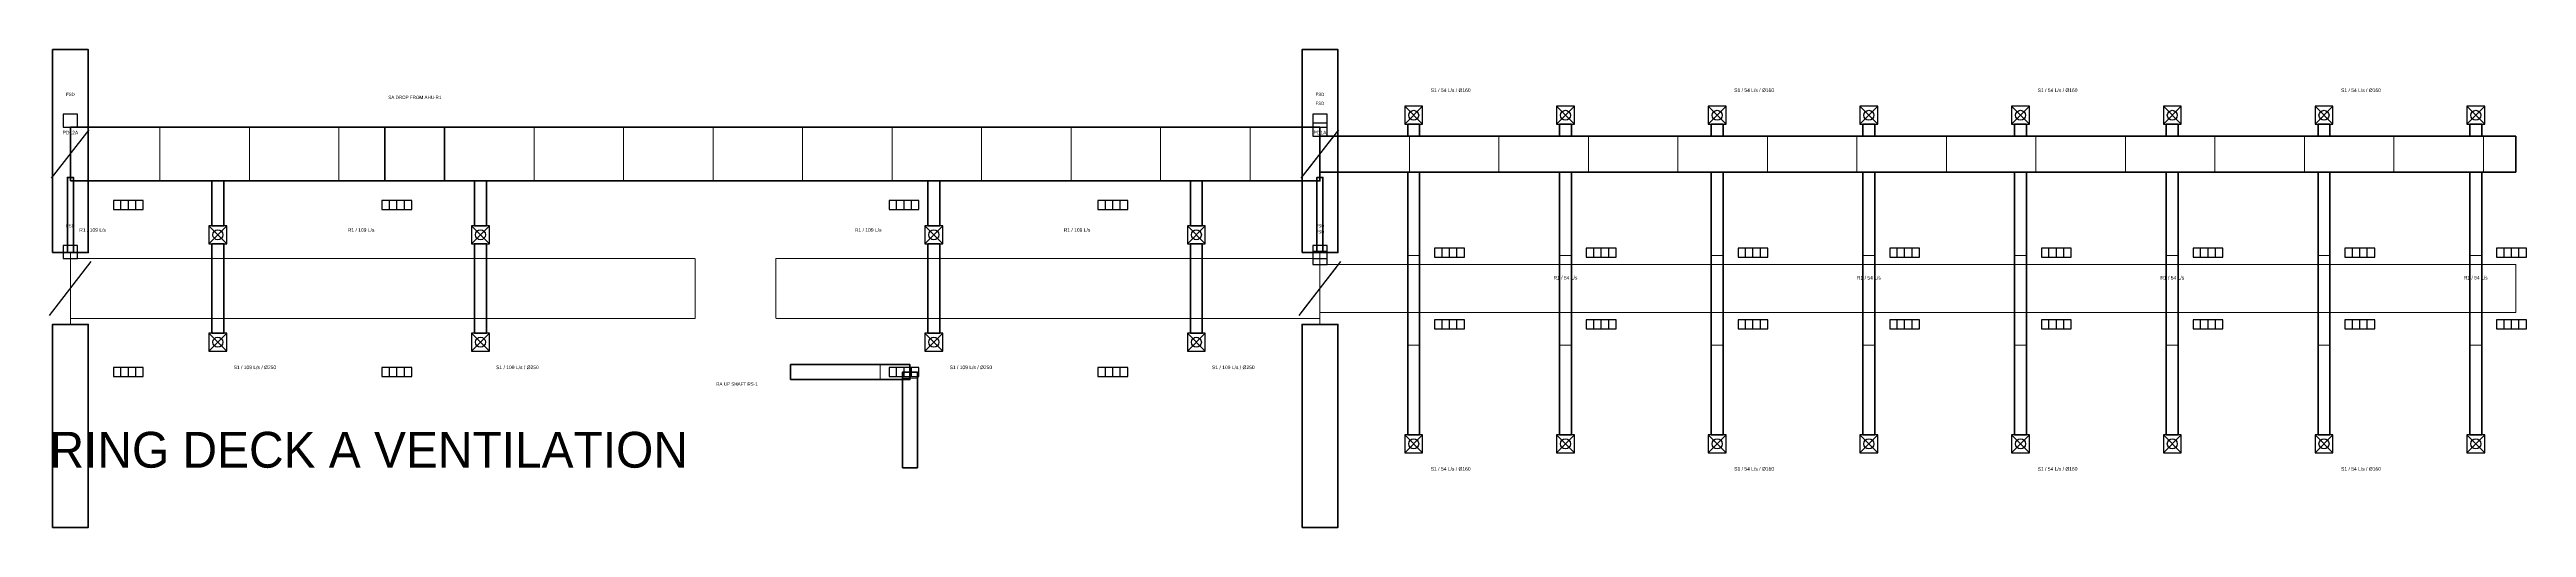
# Model space of a CAD drawing. Header units: millimetres. Extents: x 0 to 251977, y -4600 to 4600.
# Drawn here: x 0 to 41516, y -4000 to 4000 of the extents above; entities that cross this region are included whole.
import ezdxf
from ezdxf.enums import TextEntityAlignment as Align

# ---------------------------------------------------------------- set-up
doc = ezdxf.new("R2010")
doc.units = ezdxf.units.MM
doc.linetypes.add('DASHED', pattern=[1.524, 1.27, -0.254])
for name, color, linetype, lineweight in [('A-ANNO-TEXT', 7, 'CONTINUOUS', 25), ('A-DOOR-PRES', 1, 'CONTINUOUS', 35), ('A-HIDN', 8, 'DASHED', 18), ('A-WALL-BHD', 7, 'CONTINUOUS', 50), ('M-ANNO-TEXT', 7, 'CONTINUOUS', 25), ('M-DUCT-EXHS', 6, 'CONTINUOUS', 35), ('M-DUCT-HIDN', 8, 'DASHED', 18), ('M-DUCT-JNT', 8, 'CONTINUOUS', 13), ('M-DUCT-SUPP', 5, 'CONTINUOUS', 35), ('M-HVAC-DAMP', 1, 'CONTINUOUS', 25), ('M-HVAC-DIFF', 5, 'CONTINUOUS', 25), ('M-HVAC-GRIL', 30, 'CONTINUOUS', 25)]:
    doc.layers.add(name, color=color, linetype=linetype, lineweight=lineweight)

msp = doc.modelspace()

# ---------------------------------------------------------------- linework, layer by layer
at = {"layer": 'A-DOOR-PRES'}
for p, q in [((50, 600), (650, 600)), ((20994, 600), (21594, 600)), ((50, -600), (650, -600)), ((20994, -600), (21594, -600))]:
    msp.add_line(p, q, dxfattribs=at)
for points in [[(300, 600), (400, 600), (400, 1860), (300, 1860)], [(21244, 600), (21344, 600), (21344, 1860), (21244, 1860)]]:
    msp.add_lwpolyline(points, close=True, dxfattribs=at)
at = {"layer": 'A-HIDN'}
for p, q in [((350, -600), (350, 600)), ((21294, -600), (21294, 600))]:
    msp.add_line(p, q, dxfattribs=at)
at = {"layer": 'A-WALL-BHD'}
for points in [[(50, 600), (650, 600), (650, 4000), (50, 4000)], [(20994, 600), (21594, 600), (21594, 4000), (20994, 4000)], [(50, -4000), (650, -4000), (650, -600), (50, -600)], [(20994, -4000), (21594, -4000), (21594, -600), (20994, -600)]]:
    msp.add_lwpolyline(points, close=True, dxfattribs=at)
at = {"layer": 'M-DUCT-EXHS'}
for points in [[(12422, -1525), (14422, -1525), (14422, -1275), (12422, -1275)], [(14297, -3000), (14547, -3000), (14547, -1400), (14297, -1400)]]:
    msp.add_lwpolyline(points, close=True, dxfattribs=at)
at = {"layer": 'M-DUCT-HIDN'}
for points in [[(350, -500), (10822, -500), (10822, 500), (350, 500)], [(12172, -500), (21294, -500), (21294, 500), (12172, 500)], [(21294, -400), (41338, -400), (41338, 400), (21294, 400)]]:
    msp.add_lwpolyline(points, close=True, dxfattribs=at)
at = {"layer": 'M-DUCT-JNT'}
for p, q in [((1850, 1800), (1850, 2700)), ((3350, 1800), (3350, 2700)), ((4850, 1800), (4850, 2700)), ((8122, 1800), (8122, 2700)), ((9622, 1800), (9622, 2700)), ((11122, 1800), (11122, 2700)), ((12622, 1800), (12622, 2700)), ((14122, 1800), (14122, 2700)), ((15622, 1800), (15622, 2700)), ((17122, 1800), (17122, 2700)), ((18622, 1800), (18622, 2700)), ((20122, 1800), (20122, 2700)), ((22794, 1950), (22794, 2550)), ((24294, 1950), (24294, 2550)), ((25794, 1950), (25794, 2550)), ((27294, 1950), (27294, 2550)), ((28794, 1950), (28794, 2550)), ((30294, 1950), (30294, 2550)), ((31794, 1950), (31794, 2550)), ((33294, 1950), (33294, 2550)), ((34794, 1950), (34794, 2550)), ((36294, 1950), (36294, 2550)), ((37794, 1950), (37794, 2550)), ((39294, 1950), (39294, 2550)), ((40794, 1950), (40794, 2550)), ((2722, 750), (2922, 750)), ((7122, 750), (7322, 750)), ((14722, 750), (14922, 750)), ((19122, 750), (19322, 750)), ((22765, 550), (22965, 550)), ((25308, 550), (25508, 550)), ((27851, 550), (28051, 550)), ((30394, 550), (30594, 550)), ((32937, 550), (33137, 550)), ((35480, 550), (35680, 550)), ((38023, 550), (38223, 550)), ((40566, 550), (40766, 550)), ((22765, -950), (22965, -950)), ((25308, -950), (25508, -950)), ((27851, -950), (28051, -950)), ((30394, -950), (30594, -950)), ((32937, -950), (33137, -950)), ((35480, -950), (35680, -950)), ((38023, -950), (38223, -950)), ((40566, -950), (40766, -950)), ((13922, -1525), (13922, -1275)), ((14297, -1500), (14547, -1500))]:
    msp.add_line(p, q, dxfattribs=at)
at = {"layer": 'M-DUCT-SUPP'}
for points in [[(350, 1800), (5622, 1800), (5622, 2700), (350, 2700)], [(5622, 1800), (6622, 1800), (6622, 2700), (5622, 2700)], [(6622, 1800), (21294, 1800), (21294, 2700), (6622, 2700)], [(21294, 1950), (41338, 1950), (41338, 2550), (21294, 2550)], [(22765, 2550), (22965, 2550), (22965, 2750), (22765, 2750)], [(25308, 2550), (25508, 2550), (25508, 2750), (25308, 2750)], [(27851, 2550), (28051, 2550), (28051, 2750), (27851, 2750)], [(30394, 2550), (30594, 2550), (30594, 2750), (30394, 2750)], [(32937, 2550), (33137, 2550), (33137, 2750), (32937, 2750)], [(35480, 2550), (35680, 2550), (35680, 2750), (35480, 2750)], [(38023, 2550), (38223, 2550), (38223, 2750), (38023, 2750)], [(40566, 2550), (40766, 2550), (40766, 2750), (40566, 2750)], [(2722, 1050), (2922, 1050), (2922, 1800), (2722, 1800)], [(7122, 1050), (7322, 1050), (7322, 1800), (7122, 1800)], [(14722, 1050), (14922, 1050), (14922, 1800), (14722, 1800)], [(19122, 1050), (19322, 1050), (19322, 1800), (19122, 1800)], [(22765, -2450), (22965, -2450), (22965, 1950), (22765, 1950)], [(25308, -2450), (25508, -2450), (25508, 1950), (25308, 1950)], [(27851, -2450), (28051, -2450), (28051, 1950), (27851, 1950)], [(30394, -2450), (30594, -2450), (30594, 1950), (30394, 1950)], [(32937, -2450), (33137, -2450), (33137, 1950), (32937, 1950)], [(35480, -2450), (35680, -2450), (35680, 1950), (35480, 1950)], [(38023, -2450), (38223, -2450), (38223, 1950), (38023, 1950)], [(40566, -2450), (40766, -2450), (40766, 1950), (40566, 1950)], [(2722, -750), (2922, -750), (2922, 750), (2722, 750)], [(7122, -750), (7322, -750), (7322, 750), (7122, 750)], [(14722, -750), (14922, -750), (14922, 750), (14722, 750)], [(19122, -750), (19322, -750), (19322, 750), (19122, 750)]]:
    msp.add_lwpolyline(points, close=True, dxfattribs=at)
at = {"layer": 'M-HVAC-DAMP'}
for p, q in [((35, 1845), (665, 2655)), ((20979, 1845), (21609, 2655)), ((21084, 1980), (21504, 2520)), ((0, -450), (700, 450)), ((20944, -450), (21644, 450)), ((21014, -360), (21574, 360))]:
    msp.add_line(p, q, dxfattribs=at)
for points in [[(230, 2700), (470, 2700), (470, 2920), (230, 2920)], [(21174, 2700), (21414, 2700), (21414, 2920), (21174, 2920)], [(21174, 2550), (21414, 2550), (21414, 2770), (21174, 2770)], [(230, 500), (470, 500), (470, 720), (230, 720)], [(21174, 500), (21414, 500), (21414, 720), (21174, 720)], [(21174, 400), (21414, 400), (21414, 620), (21174, 620)]]:
    msp.add_lwpolyline(points, close=True, dxfattribs=at)
at = {"layer": 'M-HVAC-DIFF'}
for p, q in [((22715, 2750), (23015, 3050)), ((22715, 3050), (23015, 2750)), ((25258, 2750), (25558, 3050)), ((25258, 3050), (25558, 2750)), ((27801, 2750), (28101, 3050)), ((27801, 3050), (28101, 2750)), ((30344, 2750), (30644, 3050)), ((30344, 3050), (30644, 2750)), ((32887, 2750), (33187, 3050)), ((32887, 3050), (33187, 2750)), ((35430, 2750), (35730, 3050)), ((35430, 3050), (35730, 2750)), ((37973, 2750), (38273, 3050)), ((37973, 3050), (38273, 2750)), ((40516, 2750), (40816, 3050)), ((40516, 3050), (40816, 2750)), ((2672, 750), (2972, 1050)), ((2672, 1050), (2972, 750)), ((7072, 750), (7372, 1050)), ((7072, 1050), (7372, 750)), ((14672, 750), (14972, 1050)), ((14672, 1050), (14972, 750)), ((19072, 750), (19372, 1050)), ((19072, 1050), (19372, 750)), ((2672, -1050), (2972, -750)), ((2672, -750), (2972, -1050)), ((7072, -1050), (7372, -750)), ((7072, -750), (7372, -1050)), ((14672, -1050), (14972, -750)), ((14672, -750), (14972, -1050)), ((19072, -1050), (19372, -750)), ((19072, -750), (19372, -1050)), ((22715, -2750), (23015, -2450)), ((22715, -2450), (23015, -2750)), ((25258, -2750), (25558, -2450)), ((25258, -2450), (25558, -2750)), ((27801, -2750), (28101, -2450)), ((27801, -2450), (28101, -2750)), ((30344, -2750), (30644, -2450)), ((30344, -2450), (30644, -2750)), ((32887, -2750), (33187, -2450)), ((32887, -2450), (33187, -2750)), ((35430, -2750), (35730, -2450)), ((35430, -2450), (35730, -2750)), ((37973, -2750), (38273, -2450)), ((37973, -2450), (38273, -2750)), ((40516, -2750), (40816, -2450)), ((40516, -2450), (40816, -2750))]:
    msp.add_line(p, q, dxfattribs=at)
for points in [[(22715, 2750), (23015, 2750), (23015, 3050), (22715, 3050)], [(25258, 2750), (25558, 2750), (25558, 3050), (25258, 3050)], [(27801, 2750), (28101, 2750), (28101, 3050), (27801, 3050)], [(30344, 2750), (30644, 2750), (30644, 3050), (30344, 3050)], [(32887, 2750), (33187, 2750), (33187, 3050), (32887, 3050)], [(35430, 2750), (35730, 2750), (35730, 3050), (35430, 3050)], [(37973, 2750), (38273, 2750), (38273, 3050), (37973, 3050)], [(40516, 2750), (40816, 2750), (40816, 3050), (40516, 3050)], [(2672, 750), (2972, 750), (2972, 1050), (2672, 1050)], [(7072, 750), (7372, 750), (7372, 1050), (7072, 1050)], [(14672, 750), (14972, 750), (14972, 1050), (14672, 1050)], [(19072, 750), (19372, 750), (19372, 1050), (19072, 1050)], [(2672, -1050), (2972, -1050), (2972, -750), (2672, -750)], [(7072, -1050), (7372, -1050), (7372, -750), (7072, -750)], [(14672, -1050), (14972, -1050), (14972, -750), (14672, -750)], [(19072, -1050), (19372, -1050), (19372, -750), (19072, -750)], [(22715, -2750), (23015, -2750), (23015, -2450), (22715, -2450)], [(25258, -2750), (25558, -2750), (25558, -2450), (25258, -2450)], [(27801, -2750), (28101, -2750), (28101, -2450), (27801, -2450)], [(30344, -2750), (30644, -2750), (30644, -2450), (30344, -2450)], [(32887, -2750), (33187, -2750), (33187, -2450), (32887, -2450)], [(35430, -2750), (35730, -2750), (35730, -2450), (35430, -2450)], [(37973, -2750), (38273, -2750), (38273, -2450), (37973, -2450)], [(40516, -2750), (40816, -2750), (40816, -2450), (40516, -2450)]]:
    msp.add_lwpolyline(points, close=True, dxfattribs=at)
for centre in [(22865, 2900), (25408, 2900), (27951, 2900), (30494, 2900), (33037, 2900), (35580, 2900), (38123, 2900), (40666, 2900), (2822, 900), (7222, 900), (14822, 900), (19222, 900), (2822, -900), (7222, -900), (14822, -900), (19222, -900), (22865, -2600), (25408, -2600), (27951, -2600), (30494, -2600), (33037, -2600), (35580, -2600), (38123, -2600), (40666, -2600)]:
    msp.add_circle(centre, 84, dxfattribs=at)
at = {"layer": 'M-HVAC-GRIL'}
for p, q in [((1197, 1325), (1197, 1475)), ((1322, 1325), (1322, 1475)), ((1447, 1325), (1447, 1475)), ((5697, 1325), (5697, 1475)), ((5822, 1325), (5822, 1475)), ((5947, 1325), (5947, 1475)), ((14197, 1325), (14197, 1475)), ((14322, 1325), (14322, 1475)), ((14447, 1325), (14447, 1475)), ((17697, 1325), (17697, 1475)), ((17822, 1325), (17822, 1475)), ((17947, 1325), (17947, 1475)), ((23340, 525), (23340, 675)), ((23465, 525), (23465, 675)), ((23590, 525), (23590, 675)), ((25883, 525), (25883, 675)), ((26008, 525), (26008, 675)), ((26133, 525), (26133, 675)), ((28426, 525), (28426, 675)), ((28551, 525), (28551, 675)), ((28676, 525), (28676, 675)), ((30969, 525), (30969, 675)), ((31094, 525), (31094, 675)), ((31219, 525), (31219, 675)), ((33512, 525), (33512, 675)), ((33637, 525), (33637, 675)), ((33762, 525), (33762, 675)), ((36055, 525), (36055, 675)), ((36180, 525), (36180, 675)), ((36305, 525), (36305, 675)), ((38598, 525), (38598, 675)), ((38723, 525), (38723, 675)), ((38848, 525), (38848, 675)), ((41141, 525), (41141, 675)), ((41266, 525), (41266, 675)), ((41391, 525), (41391, 675)), ((23340, -675), (23340, -525)), ((23465, -675), (23465, -525)), ((23590, -675), (23590, -525)), ((25883, -675), (25883, -525)), ((26008, -675), (26008, -525)), ((26133, -675), (26133, -525)), ((28426, -675), (28426, -525)), ((28551, -675), (28551, -525)), ((28676, -675), (28676, -525)), ((30969, -675), (30969, -525)), ((31094, -675), (31094, -525)), ((31219, -675), (31219, -525)), ((33512, -675), (33512, -525)), ((33637, -675), (33637, -525)), ((33762, -675), (33762, -525)), ((36055, -675), (36055, -525)), ((36180, -675), (36180, -525)), ((36305, -675), (36305, -525)), ((38598, -675), (38598, -525)), ((38723, -675), (38723, -525)), ((38848, -675), (38848, -525)), ((41141, -675), (41141, -525)), ((41266, -675), (41266, -525)), ((41391, -675), (41391, -525)), ((1197, -1475), (1197, -1325)), ((1322, -1475), (1322, -1325)), ((1447, -1475), (1447, -1325)), ((5697, -1475), (5697, -1325)), ((5822, -1475), (5822, -1325)), ((5947, -1475), (5947, -1325)), ((14197, -1475), (14197, -1325)), ((14322, -1475), (14322, -1325)), ((14447, -1475), (14447, -1325)), ((17697, -1475), (17697, -1325)), ((17822, -1475), (17822, -1325)), ((17947, -1475), (17947, -1325))]:
    msp.add_line(p, q, dxfattribs=at)
for points in [[(1072, 1325), (1572, 1325), (1572, 1475), (1072, 1475)], [(5572, 1325), (6072, 1325), (6072, 1475), (5572, 1475)], [(14072, 1325), (14572, 1325), (14572, 1475), (14072, 1475)], [(17572, 1325), (18072, 1325), (18072, 1475), (17572, 1475)], [(23215, 525), (23715, 525), (23715, 675), (23215, 675)], [(25758, 525), (26258, 525), (26258, 675), (25758, 675)], [(28301, 525), (28801, 525), (28801, 675), (28301, 675)], [(30844, 525), (31344, 525), (31344, 675), (30844, 675)], [(33387, 525), (33887, 525), (33887, 675), (33387, 675)], [(35930, 525), (36430, 525), (36430, 675), (35930, 675)], [(38473, 525), (38973, 525), (38973, 675), (38473, 675)], [(41016, 525), (41516, 525), (41516, 675), (41016, 675)], [(23215, -675), (23715, -675), (23715, -525), (23215, -525)], [(25758, -675), (26258, -675), (26258, -525), (25758, -525)], [(28301, -675), (28801, -675), (28801, -525), (28301, -525)], [(30844, -675), (31344, -675), (31344, -525), (30844, -525)], [(33387, -675), (33887, -675), (33887, -525), (33387, -525)], [(35930, -675), (36430, -675), (36430, -525), (35930, -525)], [(38473, -675), (38973, -675), (38973, -525), (38473, -525)], [(41016, -675), (41516, -675), (41516, -525), (41016, -525)], [(1072, -1475), (1572, -1475), (1572, -1325), (1072, -1325)], [(5572, -1475), (6072, -1475), (6072, -1325), (5572, -1325)], [(14072, -1475), (14572, -1475), (14572, -1325), (14072, -1325)], [(17572, -1475), (18072, -1475), (18072, -1325), (17572, -1325)]]:
    msp.add_lwpolyline(points, close=True, dxfattribs=at)

# ---------------------------------------------------------------- texts
at = {"layer": 'A-ANNO-TEXT'}
for s, p in [('PD12A', (350, 2610)), ('PD1A', (21294, 2610))]:
    msp.add_text(s, height=60, dxfattribs=at).set_placement(p, align=Align.MIDDLE_CENTER)
msp.add_text('RING DECK A VENTILATION', height=600, dxfattribs=at).set_placement((0, -3000))
at = {"layer": 'M-ANNO-TEXT'}
for s, height, p in [('S1 / 54 L/s / Ø160', 60, (23485, 3320)), ('S1 / 54 L/s / Ø160', 60, (28571, 3320)), ('S1 / 54 L/s / Ø160', 60, (33657, 3320)), ('S1 / 54 L/s / Ø160', 60, (38743, 3320)), ('FSD', 52.5, (350, 3250)), ('SA DROP FROM AHU-R1', 55, (6122, 3200)), ('FSD', 52.5, (21294, 3250)), ('FSD', 52.5, (21294, 3100)), ('FSD', 52.5, (350, 1050)), ('R1 / 109 L/s', 60, (722, 980)), ('R1 / 109 L/s', 60, (5222, 980)), ('R1 / 109 L/s', 60, (13722, 980)), ('R1 / 109 L/s', 60, (17222, 980)), ('FSD', 52.5, (21294, 1050)), ('FSD', 52.5, (21294, 950)), ('R1 / 54 L/s', 60, (25408, 180)), ('R1 / 54 L/s', 60, (30494, 180)), ('R1 / 54 L/s', 60, (35580, 180)), ('R1 / 54 L/s', 60, (40666, 180)), ('S1 / 109 L/s / Ø250', 60, (3442, -1320)), ('S1 / 109 L/s / Ø250', 60, (7842, -1320)), ('RA UP SHAFT RS-1', 55, (11522, -1600)), ('S1 / 109 L/s / Ø250', 60, (15442, -1320)), ('S1 / 109 L/s / Ø250', 60, (19842, -1320)), ('S1 / 54 L/s / Ø160', 60, (23485, -3020)), ('S1 / 54 L/s / Ø160', 60, (28571, -3020)), ('S1 / 54 L/s / Ø160', 60, (33657, -3020)), ('S1 / 54 L/s / Ø160', 60, (38743, -3020))]:
    msp.add_text(s, height=height, dxfattribs=at).set_placement(p, align=Align.MIDDLE_CENTER)

doc.saveas('drawing.dxf')
